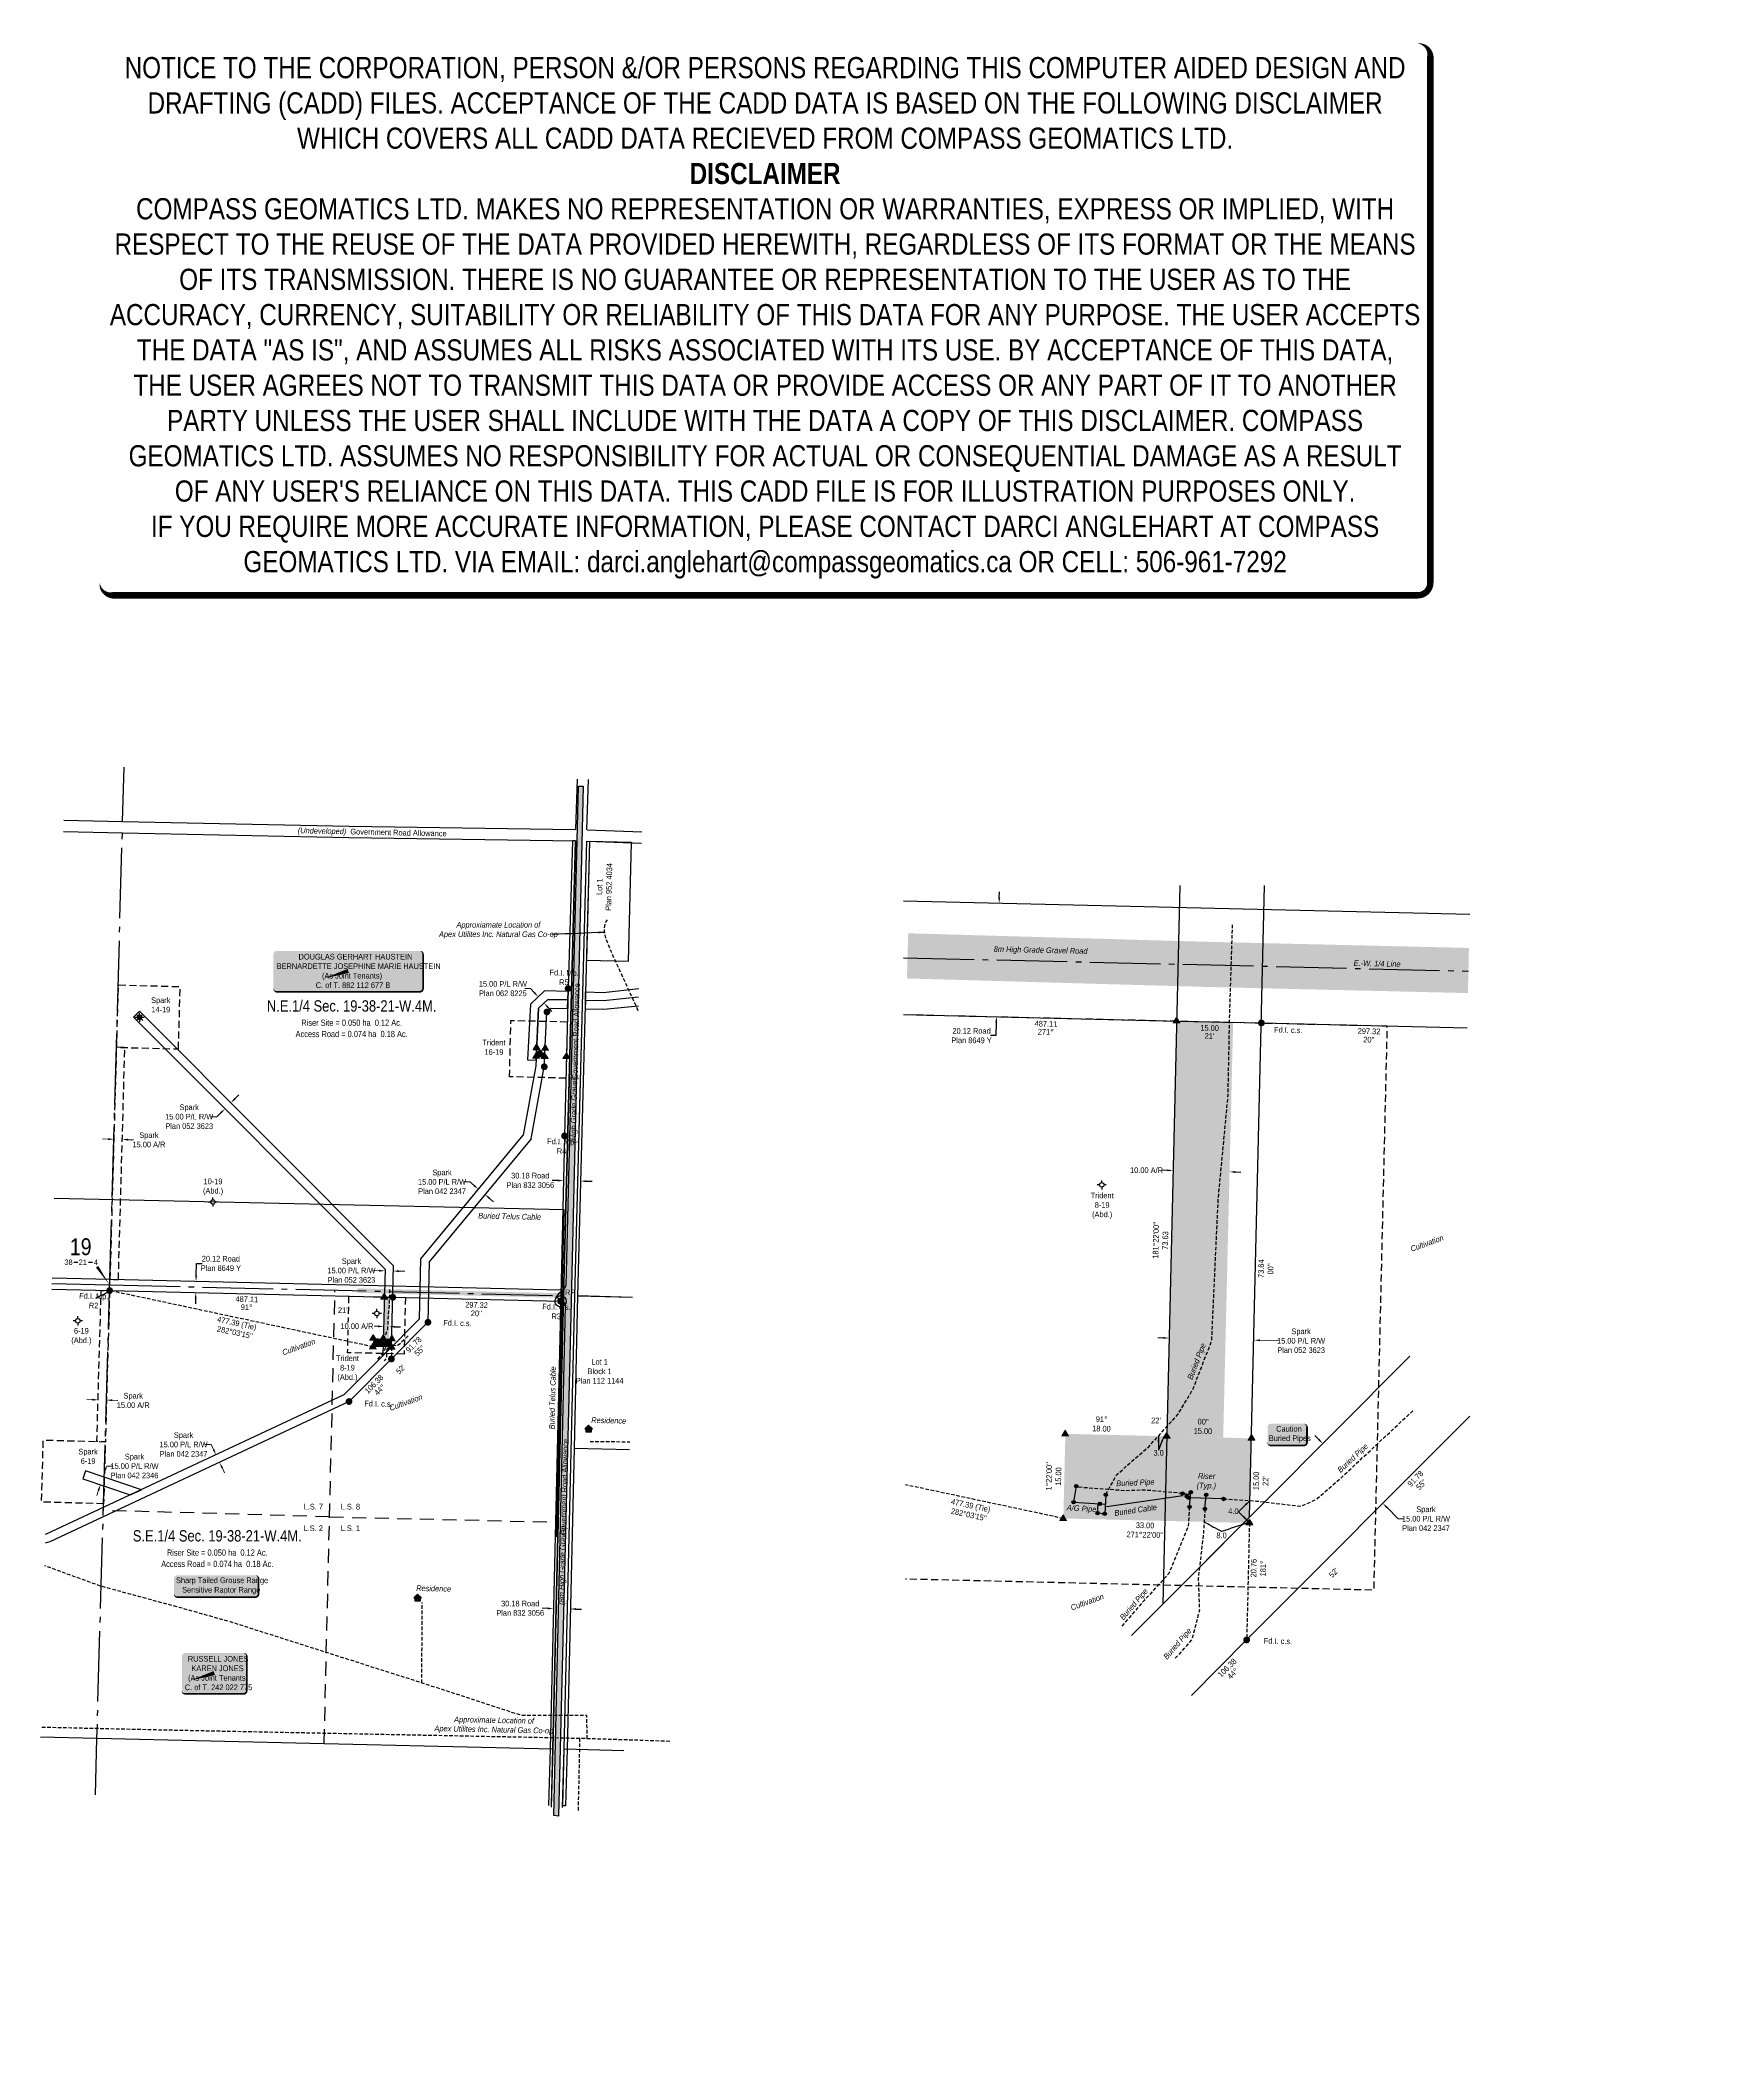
# Model space of a CAD drawing. Extents: x 363919 to 366884, y 5792785 to 5796363.
import ezdxf
from ezdxf.enums import TextEntityAlignment as Align

# ---------------------------------------------------------------- set-up
doc = ezdxf.new("R2010")
doc.units = 0
doc.header["$LTSCALE"] = 5
doc.header["$PDSIZE"] = 0.5
for name, pattern in [('foc-ACCESSROAD', [3.75, 2.5, -1.25]), ('foc-LSD', [8, 5, -3]), ('foc-QUARTERLINE', [33, 25, -3, 2, -3]), ('foc-TIELINE', [1.875, 1.25, -0.625]), ('foc-TRAV', [1.875, 1.25, -0.625]), ('UG_PIPE', [1.875, 1.25, -0.625])]:
    doc.linetypes.add(name, pattern=pattern)
doc.layers.get('Defpoints').update_dxf_attribs({"color": 9})
for name, color, linetype in [('10', 1, 'Continuous'), ('35', 37, 'Continuous'), ('9', 3, 'Continuous'), ('AS-CABLE', 224, 'foc-CABLE'), ('AS-OWNER', 7, 'Continuous'), ('AS-PIPE-AG', 44, 'Continuous'), ('AS-PIPE-UG', 44, 'UG_PIPE'), ('AS-PIPE-UG-T', 44, 'Continuous'), ('AS-RESIDENCE', 14, 'Continuous'), ('AS-ROADS', 254, 'Continuous'), ('AS-SYMBOL', 7, 'Continuous'), ('AS-TELUS', 224, 'foc-TEL'), ('C-SYMBOL', 7, 'Continuous'), ('DETAIL-T', 7, 'Continuous'), ('F-AR', 190, 'foc-ACCESSROAD'), ('F-RW', 190, 'Continuous'), ('F-WS', 190, 'foc-ACCESSROAD'), ('F-WS-S', 190, 'Continuous'), ('L-AREAREQUIRED', 7, 'Continuous'), ('L-AREAWORK', 5, 'Continuous'), ('L-BD', 7, 'Continuous'), ('L-MON', 1, 'Continuous'), ('L-ROAD-T', 7, 'Continuous'), ('L-SEC', 7, 'Continuous'), ('L-SECLBL', 7, 'Continuous'), ('L-SECQ', 8, 'foc-QUARTERLINE'), ('L-SECTION-LSD', 7, 'foc-LSD'), ('L-TIE', 7, 'foc-TIELINE'), ('L-TITLEDB', 4, 'Continuous'), ('L-TITLEDB-T', 4, 'Continuous'), ('P-PROPOSED-H', 21, 'Continuous'), ('P-TRAV', 4, 'foc-TRAV'), ('P-TXT', 4, 'Continuous'), ('T-WATER-H', 133, 'Continuous')]:
    doc.layers.add(name, color=color, linetype=linetype)
doc.layers.add('DISCLAIMER', color=7, linetype='Continuous', plot=False)
for name, color, linetype, lineweight in [('F-AR-T', 190, 'Continuous', 9), ('F-RW-T', 190, 'Continuous', 9), ('T-TEXT', 48, 'Continuous', 18), ('T-TIE-T', 201, 'Continuous', 18)]:
    doc.layers.add(name, color=color, linetype=linetype, lineweight=lineweight)
doc.styles.add('100L', font='ARIALN.TTF', dxfattribs={"height": 11})
doc.styles.add('175L', font='ARIALN.TTF', dxfattribs={"height": 20})
doc.styles.add('80', font='ARIALN.TTF', dxfattribs={"height": 10})
doc.styles.add('80CG', font='ARIALN.TTF', dxfattribs={"height": 10})
doc.styles.add('80L', font='ARIALN.TTF', dxfattribs={"height": 10})
doc.styles.add('80LS', font='ARIALNI.TTF', dxfattribs={"height": 10})
doc.styles.add('foc-LtypeFont', font='ARIALN.TTF', dxfattribs={"height": 7.35})
doc.styles.add('SIMPLEX', font='ARIALN.TTF')
doc.linetypes.add('foc-CABLE', pattern='A,2,-1,["C",foc-LtypeFont,S=0.2,R=0,X=-0.625,Y=-0.75],-1.24,8', length=12.24)
doc.linetypes.add('foc-TEL', pattern='A,2,-1,["T",foc-LtypeFont,S=0.2,R=0,X=-0.425,Y=-0.75],-1.24,8', length=12.24)
doc.dimstyles.new('Compass 5 000', dxfattribs={"dimscale": 5, "dimtxt": 9, "dimasz": 2, "dimexe": 0.2, "dimexo": 0.0625, "dimgap": 0.5, "dimtad": 0, "dimtih": 1, "dimtoh": 1, "dimzin": 0, "dimdsep": 46, "dimtxsty": '80CG', "dimcen": 0.1, "dimse1": 1, "dimse2": 1, "dimclrd": 256, "dimclrt": 256, "dimaunit": 1, "dimadec": 4, "dimazin": 0, "dimtfac": 0.06, "dimtofl": 0, "dimtmove": 0, "dimatfit": 1, "dimfxl": 0.2, "dimtolj": 1, "dimtzin": 0, "dimlwd": -1, "dimarcsym": 0})

# ---------------------------------------------------------------- blocks, each defined once
blk = doc.blocks.new('L-SECLBL')
at = {"layer": '9', "color": 7}
for p, q in [((-5.1, -27.8), (-12.3, -27.8)), ((20.7, -27.8), (13.5, -27.8))]:
    blk.add_line(p, q, dxfattribs=at)
at = {"layer": '10', "color": 2, "style": 'SIMPLEX'}
blk.add_attdef('SEC', text='', height=30, dxfattribs=at).set_placement((0, 0), align=Align.MIDDLE)
at = {"layer": '10', "color": 5, "style": '80L'}
blk.add_attdef('TWP', text='', height=9.5, dxfattribs=at).set_placement((-14.4, -27.4), align=Align.MIDDLE_RIGHT)
blk.add_attdef('RGE', text='', height=9.5, dxfattribs=at).set_placement((3.6, -27.4), align=Align.MIDDLE_CENTER)
blk.add_attdef('MER', text='', height=9.5, dxfattribs=at).set_placement((23.2, -27.4), align=Align.MIDDLE_LEFT)
blk = doc.blocks.new('*D421')
at = {"layer": 'Defpoints', "color": 0, "transparency": 16777216}
for p in [(364230.6, 5793856.8), (364236.6, 5793859.6), (364243, 5793845.9)]:
    blk.add_point(p, dxfattribs=at)
at = {"layer": 'F-RW-T', "transparency": 16777216}
for p, q in [((364222.2, 5793874.9), (364212.2, 5793874.9)), ((364226.4, 5793865.8), (364222.2, 5793874.9)), ((364241.3, 5793834), (364245.5, 5793824.9))]:
    blk.add_line(p, q, dxfattribs=at)
for points in [[(364227.9, 5793866.5), (364224.9, 5793865.1), (364230.6, 5793856.8)], [(364242.8, 5793834.7), (364239.8, 5793833.3), (364237, 5793843.1)]]:
    blk.add_solid(points, dxfattribs=at)
at = {"layer": 'F-RW-T', "transparency": 16777216, "insert": (364173.1, 5793874.9), "char_height": 10, "attachment_point": 5, "style": '80CG'}
blk.add_mtext('\\A1;Spark\\P15.00 P/L R/W\\PPlan 042 2347', dxfattribs=at)
blk = doc.blocks.new('*D422')
at = {"layer": 'Defpoints', "color": 0, "transparency": 16777216}
for p in [(364016, 5793822.7), (364030.6, 5793817.8), (364011.2, 5793808.5)]:
    blk.add_point(p, dxfattribs=at)
at = {"layer": 'F-RW-T', "transparency": 16777216}
for p, q in [((364033.9, 5793827.2), (364037.1, 5793836.7)), ((364037.1, 5793836.7), (364047.1, 5793836.7)), ((364022.6, 5793794.1), (364019.4, 5793784.6))]:
    blk.add_line(p, q, dxfattribs=at)
for points in [[(364032.3, 5793827.8), (364035.4, 5793826.7), (364030.6, 5793817.8)], [(364021, 5793794.6), (364024.2, 5793793.6), (364025.8, 5793803.6)]]:
    blk.add_solid(points, dxfattribs=at)
at = {"layer": 'F-RW-T', "transparency": 16777216, "insert": (364086.2, 5793836.7), "char_height": 10, "attachment_point": 5, "style": '80CG'}
blk.add_mtext('\\A1;Spark\\P15.00 P/L R/W\\PPlan 042 2346', dxfattribs=at)
blk = doc.blocks.new('*D423')
at = {"layer": 'Defpoints', "color": 0, "transparency": 16777216}
for p in [(364529.9, 5794182.6), (364527.5, 5794086.3), (364542.6, 5794085.9)]:
    blk.add_point(p, dxfattribs=at)
at = {"layer": 'F-RW-T', "transparency": 16777216}
for p, q in [((364519.9, 5794182.9), (364509.7, 5794183.1)), ((364554.9, 5794182), (364564.9, 5794181.8))]:
    blk.add_line(p, q, dxfattribs=at)
for points in [[(364519.9, 5794184.5), (364519.8, 5794181.2), (364529.9, 5794182.6)], [(364555, 5794183.7), (364554.9, 5794180.3), (364544.9, 5794182.3)]]:
    blk.add_solid(points, dxfattribs=at)
at = {"layer": 'F-RW-T', "transparency": 16777216, "insert": (364470.6, 5794183.1), "char_height": 10, "attachment_point": 5, "style": '80CG'}
blk.add_mtext('\\A1;Spark\\P15.00 P/L R/W\\PPlan 052 3623', dxfattribs=at)
blk = doc.blocks.new('fdia')
at = {"color": 255, "const_width": 1}
blk.add_lwpolyline([(-0.5, 0, 1), (0.5, 0, 1)], format="xyb", close=True, dxfattribs=at)
blk = doc.blocks.new('Fdiaa')
blk.add_blockref('fdia', (0, 0))
blk = doc.blocks.new('fdib')
at = {"color": 1, "const_width": 1.6}
blk.add_lwpolyline([(-0.4, 0, 1), (0.4, 0, 1)], format="xyb", close=True, dxfattribs=at)
at = {"color": 1}
blk.add_circle((0, 0), 0.8, dxfattribs=at)
blk = doc.blocks.new('Fdibb')
blk.add_blockref('fdib', (0, 0))
blk = doc.blocks.new('fdicc')
for name in ['Fdibb', 'Fdiaa']:
    blk.add_blockref(name, (0, 0))
blk = doc.blocks.new('FDI')
blk.add_blockref('fdicc', (0, 0))
blk = doc.blocks.new('TRIA')
blk.add_hatch(color=255).paths.add_polyline_path([(-0.04, 1.52), (-1.47, -0.87), (1.39, -0.87)])
blk = doc.blocks.new('TRIAA')
blk.add_blockref('TRIA', (0, 0))
blk = doc.blocks.new('TRIB')
at = {"color": 1}
blk.add_lwpolyline([(-1.12, -0.67), (-0.04, 1.13), (1.04, -0.67)], close=True, dxfattribs=at)
blk = doc.blocks.new('TRIBB')
blk.add_blockref('TRIB', (0, 0))
blk = doc.blocks.new('TRICC')
for name in ['TRIAA', 'TRIBB']:
    blk.add_blockref(name, (0, 0))
blk = doc.blocks.new('plspike')
blk.add_blockref('TRICC', (0, 0))
blk = doc.blocks.new('RISER')
h = blk.add_hatch(color=255)
h.dxf.hatch_style = 1
edge = h.paths.add_edge_path()
edge.add_arc((0, 0), 0.7, 0, 360)
blk.add_hatch(color=48).paths.add_polyline_path([(0.58, -0.15), (-0.58, -0.15, 0.774597)])
at = {"color": 48}
blk.add_line((-0.58, -0.15), (0.58, -0.15), dxfattribs=at)
blk.add_circle((0, 0), 0.6, dxfattribs=at)
blk = doc.blocks.new('*D426')
at = {"layer": 'Defpoints', "color": 0, "transparency": 16777216}
for p in [(364243.4, 5794472.8), (364246.4, 5794469.8), (364254, 5794483.3)]:
    blk.add_point(p, dxfattribs=at)
at = {"layer": 'F-RW-T', "transparency": 16777216}
for p, q in [((364264, 5794487.4), (364271.1, 5794494.5)), ((364239.3, 5794462.8), (364232.2, 5794455.7)), ((364232.2, 5794455.7), (364222.2, 5794455.7))]:
    blk.add_line(p, q, dxfattribs=at)
for points in [[(364238.1, 5794463.9), (364240.5, 5794461.6), (364246.4, 5794469.8)], [(364262.8, 5794488.6), (364265.2, 5794486.2), (364256.9, 5794480.3)]]:
    blk.add_solid(points, dxfattribs=at)
at = {"layer": 'F-RW-T', "transparency": 16777216, "insert": (364183.1, 5794455.7), "char_height": 10, "attachment_point": 5, "style": '80CG'}
blk.add_mtext('\\A1;Spark\\P15.00 P/L R/W\\PPlan 052 3623', dxfattribs=at)
blk = doc.blocks.new('*D427')
at = {"layer": 'Defpoints', "color": 0, "transparency": 16777216}
for p in [(364693.3, 5794324.7), (364695.5, 5794327.5), (364704.9, 5794315.2)]:
    blk.add_point(p, dxfattribs=at)
at = {"layer": 'F-RW-T', "transparency": 16777216}
for p, q in [((364680.1, 5794340.2), (364670.1, 5794340.2)), ((364687.8, 5794333.8), (364680.1, 5794340.2)), ((364714.8, 5794311.5), (364722.5, 5794305.1))]:
    blk.add_line(p, q, dxfattribs=at)
for points in [[(364688.9, 5794335.1), (364686.8, 5794332.6), (364695.5, 5794327.5)], [(364715.9, 5794312.8), (364713.7, 5794310.2), (364707.1, 5794317.9)]]:
    blk.add_solid(points, dxfattribs=at)
at = {"layer": 'F-RW-T', "transparency": 16777216, "insert": (364631.1, 5794340.2), "char_height": 10, "attachment_point": 5, "style": '80CG'}
blk.add_mtext('\\A1;Spark\\P15.00 P/L R/W\\PPlan 042 2347', dxfattribs=at)
blk = doc.blocks.new('*D428')
at = {"layer": 'Defpoints', "color": 0, "transparency": 16777216}
for p in [(364801.6, 5794668), (364802.5, 5794668.9), (364812.7, 5794657.9)]:
    blk.add_point(p, dxfattribs=at)
at = {"layer": 'F-RW-T', "transparency": 16777216}
for p, q in [((364788, 5794682.6), (364778, 5794682.6)), ((364794.8, 5794675.3), (364788, 5794682.6)), ((364818.6, 5794649.7), (364825.4, 5794642.3))]:
    blk.add_line(p, q, dxfattribs=at)
for points in [[(364796, 5794676.4), (364793.6, 5794674.2), (364801.6, 5794668)], [(364819.8, 5794650.8), (364817.4, 5794648.5), (364811.8, 5794657)]]:
    blk.add_solid(points, dxfattribs=at)
at = {"layer": 'F-RW-T', "transparency": 16777216, "insert": (364738.9, 5794682.6), "char_height": 10, "attachment_point": 5, "style": '80CG'}
blk.add_mtext('\\A1;15.00 P/L R/W\\PPlan 062 8225', dxfattribs=at)
blk = doc.blocks.new('*D429')
at = {"layer": 'Defpoints', "color": 0, "transparency": 16777216}
for p in [(364828.3, 5793585.5), (364828.3, 5793584.3), (364858.4, 5793584.8)]:
    blk.add_point(p, dxfattribs=at)
at = {"layer": 'L-TITLEDB-T', "transparency": 16777216}
for p, q in [((364818.3, 5793584.5), (364808.3, 5793584.8)), ((364868.3, 5793583.4), (364878.3, 5793583.1))]:
    blk.add_line(p, q, dxfattribs=at)
for points in [[(364818.3, 5793586.2), (364818.3, 5793582.9), (364828.3, 5793584.3)], [(364868.4, 5793585), (364868.3, 5793581.7), (364858.3, 5793583.6)]]:
    blk.add_solid(points, dxfattribs=at)
at = {"layer": 'L-TITLEDB-T', "transparency": 16777216, "insert": (364769.6, 5793584.8), "char_height": 10, "attachment_point": 5, "style": '80CG'}
blk.add_mtext('\\A1;30.18 Road\\PPlan 832 3056', dxfattribs=at)
blk = doc.blocks.new('*D430')
at = {"layer": 'Defpoints', "color": 0, "transparency": 16777216}
for p in [(364195.2, 5794164.1), (364206.3, 5794143.7), (364206.8, 5794163.9)]:
    blk.add_point(p, dxfattribs=at)
at = {"layer": 'L-TITLEDB-T', "transparency": 16777216}
for p, q in [((364195.5, 5794174.1), (364196, 5794195.7)), ((364196, 5794195.7), (364206, 5794195.7)), ((364194.5, 5794134), (364194.3, 5794124))]:
    blk.add_line(p, q, dxfattribs=at)
for points in [[(364193.8, 5794174.2), (364197.1, 5794174.1), (364195.2, 5794164.1)], [(364192.9, 5794134.1), (364196.2, 5794134), (364194.8, 5794144)]]:
    blk.add_solid(points, dxfattribs=at)
at = {"layer": 'L-TITLEDB-T', "transparency": 16777216, "insert": (364239.2, 5794195.7), "char_height": 10, "attachment_point": 5, "style": '80CG'}
blk.add_mtext('\\A1;20.12 Road\\PPlan 8649 Y', dxfattribs=at)
blk = doc.blocks.new('GABD')
for p, q in [((-0.81, 0), (-1.62, 0)), ((0, 0.81), (0, 1.62)), ((1.62, 0), (0.81, 0)), ((0, -0.81), (0, -1.62))]:
    blk.add_line(p, q)
blk.add_circle((0, 0), 0.8)
blk = doc.blocks.new('GAS')
h = blk.add_hatch(color=255)
h.dxf.hatch_style = 1
edge = h.paths.add_edge_path()
edge.add_arc((0, 0), 0.9, 0, 360)
for p, q in [((-0.81, 0), (-1.62, 0)), ((-0.57, 0.57), (-1.14, 1.14)), ((0, 0.81), (0, 1.62)), ((0.57, 0.57), (1.14, 1.14)), ((1.62, 0), (0.81, 0)), ((-0.57, -0.57), (-1.14, -1.14)), ((0, -0.81), (0, -1.62)), ((1.14, -1.14), (0.57, -0.57))]:
    blk.add_line(p, q)
blk.add_circle((0, 0), 0.8)
blk = doc.blocks.new('*D433')
at = {"layer": 'Defpoints', "color": 0, "transparency": 16777216}
for p in [(364049.6, 5794416.2), (364064.6, 5794415.8), (364064.6, 5794415.3)]:
    blk.add_point(p, dxfattribs=at)
at = {"layer": 'F-AR-T', "transparency": 16777216}
for p, q in [((364039.6, 5794416), (364029.6, 5794416.3)), ((364074.6, 5794415), (364084.6, 5794414.7))]:
    blk.add_line(p, q, dxfattribs=at)
for points in [[(364039.6, 5794417.7), (364039.5, 5794414.3), (364049.6, 5794415.7)], [(364074.6, 5794416.7), (364074.5, 5794413.3), (364064.6, 5794415.3)]]:
    blk.add_solid(points, dxfattribs=at)
at = {"layer": 'F-AR-T', "transparency": 16777216, "insert": (364111.8, 5794414.7), "char_height": 10, "attachment_point": 5, "style": '80CG'}
blk.add_mtext('\\A1;Spark\\P15.00 A/R', dxfattribs=at)
blk = doc.blocks.new('*D436')
at = {"layer": 'Defpoints', "color": 0, "transparency": 16777216}
for p in [(365920.9, 5794126.7), (366071.8, 5794123), (365919.3, 5794063.5)]:
    blk.add_point(p, dxfattribs=at)
at = {"layer": 'F-RW-T', "transparency": 16777216}
for p, q in [((365909.4, 5794063.8), (365899.4, 5794064)), ((366080.2, 5794059.6), (366114.1, 5794058.7))]:
    blk.add_line(p, q, dxfattribs=at)
for points in [[(365909.4, 5794065.4), (365909.3, 5794062.1), (365919.3, 5794063.5)], [(366080.2, 5794061.2), (366080.2, 5794057.9), (366070.2, 5794059.8)]]:
    blk.add_solid(points, dxfattribs=at)
at = {"layer": 'F-RW-T', "transparency": 16777216, "insert": (366153.2, 5794058.7), "char_height": 10, "attachment_point": 5, "style": '80CG'}
blk.add_mtext('\\A1;Spark\\P15.00 P/L R/W\\PPlan 052 3623', dxfattribs=at)
blk = doc.blocks.new('*D437')
at = {"layer": 'Defpoints', "color": 0, "transparency": 16777216}
for p in [(365926.5, 5794360.4), (365918.2, 5794013), (366018.1, 5794010.6)]:
    blk.add_point(p, dxfattribs=at)
at = {"layer": 'P-TXT', "transparency": 16777216}
for p, q in [((365916.5, 5794360.6), (365906.5, 5794360.9)), ((366036.4, 5794357.8), (366046.4, 5794357.5))]:
    blk.add_line(p, q, dxfattribs=at)
for points in [[(365916.6, 5794362.3), (365916.5, 5794359), (365926.5, 5794360.4)], [(366036.4, 5794359.4), (366036.4, 5794356.1), (366026.4, 5794358)]]:
    blk.add_solid(points, dxfattribs=at)
at = {"layer": 'P-TXT', "transparency": 16777216, "insert": (365879.3, 5794360.9), "char_height": 10, "attachment_point": 5, "style": '80CG'}
blk.add_mtext('\\A1;10.00 A/R', dxfattribs=at)
blk = doc.blocks.new('*U439')
h = blk.add_hatch(color=50)
edge = h.paths.add_edge_path()
edge.add_line((-29, -20), (29, -20))
edge.add_arc((29, -14), 6, 270, 360)
edge.add_line((35, -14), (35, 12.5))
edge.add_arc((29, 12.5), 6, 0, 90)
edge.add_line((29, 18.5), (-29, 18.5))
edge.add_arc((-29, 12.5), 6, 90, 180)
edge.add_line((-35, 12.5), (-35, -14))
edge.add_arc((-29, -14), 6, 180, 270)
at = {"color": 240, "flags": 128}
blk.add_lwpolyline([(-29, -20, 3, 3, 0), (29, -20, 3, 3, 0.414214), (35, -14, 3, 3, 0), (35, 12.5, 3, 0, 0.414214), (29, 18.5, 0, 0, 0), (-29, 18.5, 0, 0, 0.414214), (-35, 12.5, 0, 0, 0), (-35, -14, 0, 3, 0.414214)], format="xyseb", close=True, dxfattribs=at)
at = {"color": 240, "style": '80'}
blk.add_attdef('ENTER_TEXT_001', (-26.8, -4.9), '', height=10, dxfattribs=at)
blk = doc.blocks.new('*D440')
at = {"layer": 'Defpoints', "color": 0, "transparency": 16777216}
for p in [(366131.8, 5793816.4), (366298, 5793770.7), (366238, 5793710.5)]:
    blk.add_point(p, dxfattribs=at)
at = {"layer": 'F-RW-T', "transparency": 16777216}
for p, q in [((366184.6, 5793883.6), (366177.5, 5793890.7)), ((366305.1, 5793763.7), (366325.4, 5793743.4)), ((366325.4, 5793743.4), (366335.4, 5793743.4))]:
    blk.add_line(p, q, dxfattribs=at)
for points in [[(366185.8, 5793884.8), (366183.4, 5793882.5), (366191.7, 5793876.6)], [(366306.2, 5793764.8), (366303.9, 5793762.5), (366298, 5793770.7)]]:
    blk.add_solid(points, dxfattribs=at)
at = {"layer": 'F-RW-T', "transparency": 16777216, "insert": (366374.5, 5793743.4), "char_height": 10, "attachment_point": 5, "style": '80CG'}
blk.add_mtext('\\A1;Spark\\P15.00 P/L R/W\\PPlan 042 2347', dxfattribs=at)
blk = doc.blocks.new('*U441')
at = {"layer": '35', "color": 3}
blk.add_circle((0, 0), 10, dxfattribs=at)
at = {"layer": '35', "color": 3, "style": '80'}
blk.add_attdef('RP_001', (7.8, 10.8), '', height=10, dxfattribs=at)
blk = doc.blocks.new('*U446')
h = blk.add_hatch(color=59)
edge = h.paths.add_edge_path()
edge.add_line((-51.5, -37), (51.5, -37))
edge.add_arc((51.5, -31), 6, 270, 360)
edge.add_line((57.5, -31), (57.5, 29.5))
edge.add_arc((51.5, 29.5), 6, 0, 90)
edge.add_line((51.5, 35.5), (-51.5, 35.5))
edge.add_arc((-51.5, 29.5), 6, 90, 180)
edge.add_line((-57.5, 29.5), (-57.5, -31))
edge.add_arc((-51.5, -31), 6, 180, 270)
at = {"color": 1, "flags": 128}
blk.add_lwpolyline([(-51.5, -37, 3, 3, 0), (51.5, -37, 3, 3, 0.414214), (57.5, -31, 3, 3, 0), (57.5, 29.5, 3, 0, 0.414214), (51.5, 35.5, 0, 0, 0), (-51.5, 35.5, 0, 0, 0.414214), (-57.5, 29.5, 0, 0, 0), (-57.5, -31, 0, 3, 0.414214)], format="xyseb", close=True, dxfattribs=at)
blk.add_lwpolyline([(-42.1, -13.1, 0, 7.5, 0), (0, 0, 0, 0, 0)], format="xyseb", dxfattribs=at)
at = {"color": 1, "style": '80'}
blk.add_attdef('ENTER_TEXT_001', (-36, -5), '', height=10, dxfattribs=at)
blk = doc.blocks.new('*U452')
h = blk.add_hatch(color=59)
edge = h.paths.add_edge_path()
edge.add_line((-126.5, -37), (126.5, -37))
edge.add_arc((126.5, -31), 6, 270, 360)
edge.add_line((132.5, -31), (132.5, 29.5))
edge.add_arc((126.5, 29.5), 6, 0, 90)
edge.add_line((126.5, 35.5), (-126.5, 35.5))
edge.add_arc((-126.5, 29.5), 6, 90, 180)
edge.add_line((-132.5, 29.5), (-132.5, -31))
edge.add_arc((-126.5, -31), 6, 180, 270)
at = {"color": 1, "flags": 128}
blk.add_lwpolyline([(-126.5, -37, 3, 3, 0), (126.5, -37, 3, 3, 0.414214), (132.5, -31, 3, 3, 0), (132.5, 29.5, 3, 0, 0.414214), (126.5, 35.5, 0, 0, 0), (-126.5, 35.5, 0, 0, 0.414214), (-132.5, 29.5, 0, 0, 0), (-132.5, -31, 0, 3, 0.414214)], format="xyseb", close=True, dxfattribs=at)
blk.add_lwpolyline([(-42.1, -13.1, 0, 7.5, 0), (0, 0, 0, 0, 0)], format="xyseb", dxfattribs=at)
at = {"color": 1, "style": '80'}
blk.add_attdef('ENTER_TEXT_001', (-36, -5), '', height=10, dxfattribs=at)
blk = doc.blocks.new('*D451')
at = {"layer": 'Defpoints', "color": 0, "transparency": 16777216}
for p in [(364846.3, 5794342.5), (364846.4, 5794349.2), (364876.9, 5794348.5)]:
    blk.add_point(p, dxfattribs=at)
at = {"layer": 'L-TITLEDB-T', "transparency": 16777216}
for p, q in [((364836.3, 5794342.7), (364826.3, 5794342.9)), ((364886.8, 5794341.5), (364896.8, 5794341.2))]:
    blk.add_line(p, q, dxfattribs=at)
for points in [[(364836.3, 5794344.4), (364836.2, 5794341), (364846.3, 5794342.5)], [(364886.8, 5794343.1), (364886.7, 5794339.8), (364876.8, 5794341.7)]]:
    blk.add_solid(points, dxfattribs=at)
at = {"layer": 'L-TITLEDB-T', "transparency": 16777216, "insert": (364787.5, 5794342.9), "char_height": 10, "attachment_point": 5, "style": '80CG'}
blk.add_mtext('\\A1;30.18 Road\\PPlan 832 3056', dxfattribs=at)
blk = doc.blocks.new('res_occ')
for points in [[(0.1, 0.89), (-1.26, -0.37), (1.46, -0.37)], [(-0.9, -1.43), (1.1, -1.43), (1.1, -0.37), (-0.9, -0.37)]]:
    blk.add_hatch(color=14).paths.add_polyline_path(points)
at = {"color": 14}
for points in [[(0.1, 0.89), (-1.26, -0.37), (1.46, -0.37)], [(-0.9, -1.43), (1.1, -1.43), (1.1, -0.37), (-0.9, -0.37)]]:
    blk.add_lwpolyline(points, close=True, dxfattribs=at)
blk = doc.blocks.new('*D461')
at = {"layer": 'Defpoints', "color": 0, "transparency": 16777216}
for p in [(364527.7, 5794084), (364527.8, 5794090.5), (364537.8, 5794090.3)]:
    blk.add_point(p, dxfattribs=at)
at = {"layer": 'P-TXT', "transparency": 16777216}
for p, q in [((364517.7, 5794084.2), (364507.7, 5794084.5)), ((364547.7, 5794083.5), (364557.7, 5794083.3))]:
    blk.add_line(p, q, dxfattribs=at)
for points in [[(364517.7, 5794085.9), (364517.6, 5794082.6), (364527.7, 5794084)], [(364547.7, 5794085.2), (364547.6, 5794081.9), (364537.7, 5794083.8)]]:
    blk.add_solid(points, dxfattribs=at)
at = {"layer": 'P-TXT', "transparency": 16777216, "insert": (364480.4, 5794084.5), "char_height": 10, "attachment_point": 5, "style": '80CG', "bg_fill": 3, "box_fill_scale": 1.1, "bg_fill_color": 256, "bg_fill_true_color": 13158600, "bg_fill_transparency": 0}
blk.add_mtext('\\A1;10.00 A/R', dxfattribs=at)
blk = doc.blocks.new('*U467')
h = blk.add_hatch(color=255)
edge = h.paths.add_edge_path()
edge.add_line((-69, -20), (69, -20))
edge.add_arc((69, -14), 6, 270, 360)
edge.add_line((75, -14), (75, 12.5))
edge.add_arc((69, 12.5), 6, 0, 90)
edge.add_line((69, 18.5), (-69, 18.5))
edge.add_arc((-69, 12.5), 6, 90, 180)
edge.add_line((-75, 12.5), (-75, -14))
edge.add_arc((-69, -14), 6, 180, 270)
at = {"color": 131, "flags": 128}
blk.add_lwpolyline([(-69, -20, 3, 3, 0), (69, -20, 3, 3, 0.414214), (75, -14, 3, 3, 0), (75, 12.5, 3, 0, 0.414214), (69, 18.5, 0, 0, 0), (-69, 18.5, 0, 0, 0.414214), (-75, 12.5, 0, 0, 0), (-75, -14, 0, 3, 0.414214)], format="xyseb", close=True, dxfattribs=at)
at = {"color": 131, "style": '80'}
blk.add_attdef('ENTER_TEXT_001', (-36, -5), '', height=10, dxfattribs=at)
blk = doc.blocks.new('*D468')
at = {"layer": 'Defpoints', "color": 0, "transparency": 16777216}
for p in [(365568.6, 5794835.3), (365563.8, 5794634.1), (365613.4, 5794632.9)]:
    blk.add_point(p, dxfattribs=at)
at = {"layer": 'L-TITLEDB-T', "transparency": 16777216}
for p, q in [((365618.4, 5794844.1), (365618.6, 5794854.1)), ((365613.1, 5794622.9), (365612.6, 5794599.3)), ((365612.6, 5794599.3), (365602.6, 5794599.3))]:
    blk.add_line(p, q, dxfattribs=at)
for points in [[(365616.7, 5794844.1), (365620.1, 5794844), (365618.2, 5794834.1)], [(365611.4, 5794622.9), (365614.8, 5794622.9), (365613.4, 5794632.9)]]:
    blk.add_solid(points, dxfattribs=at)
at = {"layer": 'L-TITLEDB-T', "transparency": 16777216, "insert": (365569.3, 5794599.3), "char_height": 10, "attachment_point": 5, "style": '80CG'}
blk.add_mtext('\\A1;20.12 Road\\PPlan 8649 Y', dxfattribs=at)
blk = doc.blocks.new('*D481')
at = {"layer": 'Defpoints', "color": 0, "transparency": 16777216}
for p in [(364021.6, 5793954.5), (364036.6, 5793954.1), (364036.6, 5793953.6)]:
    blk.add_point(p, dxfattribs=at)
at = {"layer": 'F-AR-T', "transparency": 16777216}
for p, q in [((364011.6, 5793954.3), (364001.6, 5793954.6)), ((364046.6, 5793953.3), (364056.6, 5793953))]:
    blk.add_line(p, q, dxfattribs=at)
for points in [[(364011.7, 5793956), (364011.6, 5793952.6), (364021.6, 5793954)], [(364046.7, 5793955), (364046.6, 5793951.6), (364036.6, 5793953.6)]]:
    blk.add_solid(points, dxfattribs=at)
at = {"layer": 'F-AR-T', "transparency": 16777216, "insert": (364083.9, 5793953), "char_height": 10, "attachment_point": 5, "style": '80CG'}
blk.add_mtext('\\A1;Spark\\P15.00 A/R', dxfattribs=at)
blk = doc.blocks.new('Disclaimer_Legal')
at = {"layer": 'DISCLAIMER', "color": 254, "flags": 128}
blk.add_lwpolyline([(-3613, -1105, 37.5, 37.5, 0), (4096, -1105, 37.5, 37.5, 0.414214), (4171, -1030, 37.5, 37.5, 0), (4171, 2079, 37.5, 0, 0.414214), (4096, 2154, 0, 0, 0), (-3613, 2154, 0, 0, 0.414214), (-3688, 2079, 0, 0, 0), (-3688, -1030, 0, 37.5, 0.414214)], format="xyseb", close=True, dxfattribs=at)
at = {"layer": 'DISCLAIMER', "color": 254, "insert": (242, 534), "char_height": 125, "width": 7717.57, "attachment_point": 5, "style": '80'}
blk.add_mtext('NOTICE TO THE CORPORATION, PERSON &/OR PERSONS REGARDING THIS COMPUTER AIDED DESIGN AND DRAFTING (CADD) FILES. ACCEPTANCE OF THE CADD DATA IS BASED ON THE FOLLOWING DISCLAIMER WHICH COVERS ALL CADD DATA RECIEVED FROM COMPASS GEOMATICS LTD.\\P{\\fArial Narrow|b1|i0|c0|p34;DISCLAIMER}\\PCOMPASS GEOMATICS LTD. MAKES NO REPRESENTATION OR WARRANTIES, EXPRESS OR IMPLIED, WITH RESPECT TO THE REUSE OF THE DATA PROVIDED HEREWITH, REGARDLESS OF ITS FORMAT OR THE MEANS OF ITS TRANSMISSION. THERE IS NO GUARANTEE OR REPRESENTATION TO THE USER AS TO THE ACCURACY, CURRENCY, SUITABILITY OR RELIABILITY OF THIS DATA FOR ANY PURPOSE. THE USER ACCEPTS THE DATA "AS IS", AND ASSUMES ALL RISKS ASSOCIATED WITH ITS USE. BY ACCEPTANCE OF THIS DATA, THE USER AGREES NOT TO TRANSMIT THIS DATA OR PROVIDE ACCESS OR ANY PART OF IT TO ANOTHER PARTY UNLESS THE USER SHALL INCLUDE WITH THE DATA A COPY OF THIS DISCLAIMER. COMPASS GEOMATICS LTD. ASSUMES NO RESPONSIBILITY FOR ACTUAL OR CONSEQUENTIAL DAMAGE AS A RESULT OF ANY USER\'S RELIANCE ON THIS DATA. THIS CADD FILE IS FOR ILLUSTRATION PURPOSES ONLY.\\PIF YOU REQUIRE MORE ACCURATE INFORMATION, PLEASE CONTACT DARCI ANGLEHART AT COMPASS GEOMATICS LTD. VIA EMAIL: darci.anglehart@compassgeomatics.ca OR CELL: 506-961-7292', dxfattribs=at)

msp = doc.modelspace()

# ---------------------------------------------------------------- hatches: boundary and pattern name
at = {"layer": 'AS-ROADS'}
h = msp.add_hatch(color=256, dxfattribs=at)
h.dxf.hatch_style = 1
h.paths.add_polyline_path([(364838.662, 5794142.794), (364848.311, 5794151.497), (364850.87, 5794156.433), (364872.888, 5795041.503), (364880.939, 5795041.503), (364859.245, 5794103.156), (364837.41, 5793216.55), (364829.391, 5793217.48), (364850, 5794120.794), (364848.395, 5794124.879), (364839.201, 5794132.829), (364835.844, 5794133.923), (364834.166, 5794134.434), (364833.072, 5794135.309)])
h = msp.add_hatch(color=256, dxfattribs=at)
h.dxf.hatch_style = 1
edge = h.paths.add_edge_path()
edge.add_line((366448.705, 5794674.723), (366450.597, 5794754.701))
edge.add_line((366450.597, 5794754.701), (365989.146, 5794765.527))
edge.add_line((365989.146, 5794765.527), (365457.075, 5794780.624))
edge.add_line((365457.075, 5794780.624), (365454.806, 5794700.656))
edge.add_line((365454.806, 5794700.656), (365986.976, 5794685.556))
edge.add_arc((365988.11, 5794725.54), 40, 268.374701, 268.656024)
edge.add_line((365987.172, 5794685.551), (366448.705, 5794674.723))
h = msp.add_hatch(color=256, dxfattribs=at)
h.dxf.hatch_style = 1
edge = h.paths.add_edge_path()
edge.add_line((364841.218, 5794134.936), (364534.358, 5794142.135))
edge.add_arc((364534.452, 5794146.134), 4, 268.374702, 268.656024, ccw=False)
edge.add_line((364534.339, 5794142.136), (364481.122, 5794143.646))
edge.add_line((364481.122, 5794143.646), (364481.348, 5794151.642))
edge.add_line((364481.348, 5794151.642), (364534.556, 5794150.133))
edge.add_line((364534.556, 5794150.133), (364841.406, 5794142.934))
edge.add_line((364841.406, 5794142.934), (364841.218, 5794134.936))
at = {"layer": 'P-PROPOSED-H'}
h = msp.add_hatch(color=256, dxfattribs=at)
h.dxf.hatch_style = 1
h.paths.add_polyline_path([(366032.755, 5794623.025), (366015.162, 5793887.18), (365915.19, 5793889.57), (365932.78, 5794625.26)])
h = msp.add_hatch(color=256, dxfattribs=at)
h.dxf.hatch_style = 1
h.paths.add_polyline_path([(364538.916, 5794135.867), (364537.157, 5794062.298), (364527.16, 5794062.537), (364528.919, 5794136.106)])
h = msp.add_hatch(color=256, dxfattribs=at)
h.dxf.hatch_style = 1
h.paths.add_polyline_path([(364542.166, 5794062.165), (364527.15, 5794062.539), (364509.185, 5794062.964), (364508.829, 5794047.967), (364526.813, 5794047.538), (364541.801, 5794047.166)])
h = msp.add_hatch(color=256, dxfattribs=at)
h.dxf.hatch_style = 1
h.paths.add_polyline_path([(366065.35, 5793885.83), (365915.19, 5793889.57), (365735.54, 5793893.82), (365731.98, 5793743.85), (365911.82, 5793739.56), (366061.7, 5793735.84)])
at = {"layer": 'T-WATER-H'}
h = msp.add_hatch(color=256, dxfattribs=at)
h.dxf.hatch_style = 1
h.paths.add_polyline_path([(366872.823, 5792785.116), (366873.58, 5792786.639)])
h = msp.add_hatch(color=256, dxfattribs=at)
h.dxf.hatch_style = 1
h.paths.add_polyline_path([(366874.546, 5792787.868), (366873.58, 5792786.639)])
h = msp.add_hatch(color=256, dxfattribs=at)
h.dxf.hatch_style = 1
h.paths.add_polyline_path([(366874.546, 5792787.868), (366875.929, 5792788.508)])
h = msp.add_hatch(color=256, dxfattribs=at)
h.dxf.hatch_style = 1
h.paths.add_polyline_path([(366880.49, 5792790.039), (366875.929, 5792788.508)])
h = msp.add_hatch(color=256, dxfattribs=at)
h.dxf.hatch_style = 1
h.paths.add_polyline_path([(366880.49, 5792790.039), (366882.39, 5792790.093)])
h = msp.add_hatch(color=256, dxfattribs=at)
h.dxf.hatch_style = 1
h.paths.add_polyline_path([(366884.105, 5792789.642), (366882.39, 5792790.093)])

# ---------------------------------------------------------------- linework, layer by layer
at = {"layer": 'AS-CABLE', "flags": 128}
msp.add_lwpolyline([(365808.21, 5793765), (365943.42, 5793784.66)], dxfattribs=at)
at = {"layer": 'AS-PIPE-AG'}
msp.add_line((366015.83, 5793778.4), (365953.99, 5793780.52), dxfattribs=at)
at = {"layer": 'AS-PIPE-AG', "flags": 128}
for points in [[(365754.91, 5793801.06), (365750.22, 5793772.7), (365796.79, 5793769.77)], [(365807.01, 5793785.9), (365805.17, 5793752.38), (365792.55, 5793753.54), (365793.584, 5793769.972)], [(365942.91, 5793788.26), (365957.551, 5793786.945)], [(365950.68, 5793783.44), (365957.184, 5793782.856)], [(365955.52, 5793764.33), (365957.85, 5793790.27)], [(365982.85, 5793760.4), (365985.23, 5793785.87)], [(365796.79, 5793769.77), (365806.097, 5793769.259)]]:
    msp.add_lwpolyline(points, dxfattribs=at)
at = {"layer": 'AS-PIPE-UG', "flags": 128}
for points in [[(364978.777, 5794643.569), (364930.55, 5794748.676), (364921.264, 5794771.713), (364918.659, 5794785.845), (364920.264, 5794799.326), (364925.643, 5794806.019)], [(365807.1, 5793786.61), (365826.84, 5793821.8), (365883.37, 5793871.07), (365935.53, 5793928.99), (365961.97, 5793973.85), (365994.85, 5794058.83), (366006.34, 5794308.14), (366023.82, 5794493.53), (366026.57, 5794629.65), (366031.75, 5794795.65)], [(364518.325, 5794055.76), (364523.978, 5794060.687), (364529.194, 5794066.479), (364531.838, 5794070.965), (364535.126, 5794079.463), (364536.275, 5794104.394), (364538.023, 5794122.933), (364538.298, 5794136.545), (364538.816, 5794153.145)], [(364543.076, 5794051.06), (364550.941, 5794050.122), (364553.558, 5794051.303), (364558.426, 5794055.529), (364570.952, 5794067.229)], [(364530.957, 5794046.521), (364527.5, 5794038.191), (364523.134, 5794033.43), (364516.133, 5794025.321)], [(364533.658, 5794045.399), (364532.733, 5794037.341), (364532.933, 5794031.714), (364531.608, 5794026.516), (364528.649, 5794023.171)], [(366015.83, 5793778.4), (366074.35, 5793774.8), (366153, 5793765.42), (366179.17, 5793777.23), (366227.85, 5793819.49), (366353.11, 5793936.49)], [(364893.275, 5793880.48), (364963.803, 5793879.746)], [(365942.91, 5793788.26), (365874.69, 5793794.24), (365842.41, 5793792.89), (365756.82, 5793799.29)], [(365955.52, 5793764.33), (365953.16, 5793729.41), (365918.59, 5793646.11), (365874.93, 5793598.5), (365835.775, 5793553.148)], [(365982.81, 5793760.8), (365980.17, 5793718.19), (365970.92, 5793637.61), (365972.92, 5793581.34), (365959.67, 5793529.36), (365930.08, 5793495.91)], [(364888.058, 5793353.703), (364887.802, 5793394.708), (364772.297, 5793394.871), (364754.877, 5793400.382), (364594.265, 5793452.852), (364256, 5793560.628), (364163.728, 5793586.666), (364025.802, 5793624.039), (363927.165, 5793660.118)], [(364595.302, 5793452.513), (364595.964, 5793594.839)], [(365034.466, 5793348.985), (364891.482, 5793353.628), (364795.455, 5793355.719), (364509.958, 5793361.353), (364176.958, 5793368.018), (363919.855, 5793373.778)], [(364872.749, 5793226.581), (364875.522, 5793353.976)]]:
    msp.add_lwpolyline(points, dxfattribs=at)
at = {"layer": 'AS-ROADS', "flags": 128}
msp.add_lwpolyline([(364838.662, 5794142.794), (364848.311, 5794151.497), (364850.87, 5794156.433), (364872.888, 5795041.503), (364880.939, 5795041.503), (364859.245, 5794103.156), (364837.41, 5793216.55), (364829.391, 5793217.48), (364850, 5794120.794), (364848.395, 5794124.879), (364839.201, 5794132.829), (364835.844, 5794133.923), (364834.166, 5794134.434), (364833.072, 5794135.309), (364838.662, 5794142.794)], close=True, dxfattribs=at)
at = {"layer": 'AS-TELUS'}
for p in [(363943.797, 5794311.581), (364833.671, 5793711.478)]:
    msp.add_line(p, (364847.677, 5794291.493), dxfattribs=at)
at = {"layer": 'F-AR', "flags": 128}
for points in [[(364057.655, 5794167.327), (364069.109, 5794578.318), (364054.115, 5794578.736), (364042.661, 5794167.745)], [(364042.1, 5794147.633), (364034.515, 5793879.791), (364019.526, 5793880.215), (364027.11, 5794148.057)]]:
    msp.add_lwpolyline(points, close=True, dxfattribs=at)
at = {"layer": 'F-AR-T', "flags": 128}
msp.add_lwpolyline([(364841.073, 5794128.736), (364591.962, 5794134.628)], dxfattribs=at)
at = {"layer": 'F-RW', "flags": 128}
for points in [[(365908.2, 5793591.991), (366061.956, 5793746.351), (366088.601, 5794865.136)], [(365938.573, 5794865.136), (365908.2, 5793591.991)], [(364979.247, 5794667.518), (364917.148, 5794661.006), (364884.995, 5794661.784), (364885.477, 5794676.777)], [(364885.477, 5794676.777), (364916.578, 5794676.035), (364979.543, 5794682.63)], [(364526.451, 5794032.781), (364541.816, 5794048.194), (364545.242, 5794191.543), (364095.029, 5794642.806), (364084.408, 5794632.222), (364530.093, 5794185.453), (364526.451, 5794032.781)], [(364788.866, 5794416.596), (364812.183, 5794544.173), (364816.976, 5794641.313), (364824.333, 5794648.147), (364853.646, 5794647.509), (364854.03, 5794662.516), (364818.592, 5794663.307), (364802.274, 5794648.153), (364797.2, 5794545.978), (364774.792, 5794423.148)], [(364884.995, 5794661.784), (364884.985, 5794646.745), (364917.754, 5794645.976), (364978.95, 5794652.392)], [(364979.247, 5794667.518), (364917.148, 5794661.006), (364884.995, 5794661.784)], [(363928.59, 5793715.952), (363930.556, 5793716.542), (364457.518, 5793963.525), (364530.688, 5794037.025), (364591.202, 5794097.763), (364593.395, 5794204.12), (364774.792, 5794423.148)], [(364788.866, 5794416.596), (364608.257, 5794198.529), (364606.076, 5794091.44), (364541.314, 5794026.438), (364466.283, 5793951.069), (364030.58, 5793746.605), (363935.976, 5793702.536), (363928.188, 5793700.196)], [(365852.729, 5793536.27), (365950.468, 5793634.45), (366345.746, 5794031.192)], [(366452.008, 5793925.323), (366056.73, 5793528.58), (365959.033, 5793430.443)], [(364078.798, 5793785.584), (364098.398, 5793794.796), (363999.531, 5793828.33), (363994.701, 5793814.128), (364078.798, 5793785.584)]]:
    msp.add_lwpolyline(points, dxfattribs=at)
msp.add_lwpolyline([(364854.009, 5794662.516), (364854.395, 5794677.518), (364812.882, 5794678.476), (364787.618, 5794655.011), (364782.726, 5794556.531), (364797.71, 5794555.768), (364802.274, 5794648.153), (364818.592, 5794663.307), (364854.009, 5794662.516)], close=True, dxfattribs=at)
at = {"layer": 'F-WS', "flags": 128}
for points in [[(364164.073, 5794575.671), (364167.137, 5794685.628), (364057.18, 5794688.693), (364054.115, 5794578.736)], [(364750.689, 5794526.394), (364753.114, 5794626.365), (364853.085, 5794623.94), (364850.659, 5794523.969)], [(364563.815, 5794035.266), (364463.843, 5794037.63), (364466.208, 5794137.602), (364566.18, 5794135.238)], [(364031.402, 5793769.868), (363921.479, 5793772.98), (363924.592, 5793882.903), (364034.515, 5793879.791)]]:
    msp.add_lwpolyline(points, close=True, dxfattribs=at)
msp.add_lwpolyline([(365452.486, 5794636.749), (366305.389, 5794616.577), (366281.744, 5793616.856), (365452.486, 5793636.47)], dxfattribs=at)
at = {"layer": 'L-SEC'}
for p, q in [((364870.683, 5795053.962), (364867.802, 5794964.303)), ((364887.905, 5794963.785), (364890.786, 5795053.43)), ((363960.378, 5794961.055), (364064.711, 5794958.895)), ((363960.892, 5794981.168), (364065.127, 5794979.011)), ((364064.711, 5794958.895), (364466.038, 5794950.423)), ((364065.136, 5794979.011), (364466.462, 5794970.538)), ((364466.35, 5794970.54), (364867.802, 5794964.303)), ((364888.224, 5794963.699), (364984.994, 5794960.686)), ((364466.038, 5794950.423), (364867.49, 5794944.186)), ((364867.49, 5794944.186), (364856.742, 5794540.385)), ((364876.847, 5794539.864), (364887.598, 5794943.588)), ((364887.598, 5794943.588), (364984.6, 5794940.569)), ((364856.742, 5794540.385), (364846.122, 5794138.819)), ((364866.464, 5794138.373), (364876.847, 5794539.864)), ((364846.122, 5794138.819), (364827.487, 5793335.469)), ((364847.594, 5793334.982), (364866.464, 5794138.373)), ((363919.43, 5793357.125), (364019.649, 5793354.825)), ((364019.649, 5793354.825), (364422.296, 5793345.308)), ((364422.296, 5793345.308), (364827.487, 5793335.469)), ((364827.487, 5793335.469), (364824.18, 5793232.535)), ((364844.284, 5793231.987), (364847.594, 5793334.982)), ((364953.071, 5793332.299), (364847.594, 5793334.982))]:
    msp.add_line(p, q, dxfattribs=at)
at = {"layer": 'L-SECLBL', "flags": 128}
msp.add_lwpolyline([(364041.955, 5794157.699, 0, 5, 0), (364019.85, 5794190.036, 0, 0, 0)], format="xyseb", dxfattribs=at)
at = {"layer": 'L-SECQ'}
for p, q in [((365448.928, 5794737.462), (366449.629, 5794713.793)), ((363939.928, 5794160.052), (364041.955, 5794157.699)), ((364041.955, 5794157.699), (364841.309, 5794138.793)), ((364871.376, 5794138.248), (364968.821, 5794135.691))]:
    msp.add_line(p, q, dxfattribs=at)
at = {"layer": 'L-SECQ', "flags": 128}
for points in [[(364065.136, 5794979.011), (364067.817, 5795075.208)], [(364042.1, 5794147.633), (364064.711, 5794958.896)], [(364017.001, 5793254.531), (364019.649, 5793354.825), (364042.1, 5794147.633)]]:
    msp.add_lwpolyline(points, dxfattribs=at)
at = {"layer": 'L-SECTION-LSD'}
for p, q in [((364422.296, 5793345.308), (364441.287, 5794148.254)), ((364431.791, 5793746.781), (364031.07, 5793758.129)), ((364431.791, 5793746.781), (364836.81, 5793737.386))]:
    msp.add_line(p, q, dxfattribs=at)
at = {"layer": 'L-TIE'}
for p, q in [((364508.839, 5794047.965), (364042.1, 5794147.633)), ((365731.98, 5793743.85), (365452.486, 5793803.534))]:
    msp.add_line(p, q, dxfattribs=at)
at = {"layer": 'L-TITLEDB', "flags": 128}
for points in [[(364824.779, 5793235.505), (364827.487, 5793335.469), (364846.122, 5794138.819), (364867.49, 5794944.186), (364862.451, 5794944.284), (364854.513, 5794682.826), (364848.179, 5794421.719), (364841.313, 5794138.957), (364822.465, 5793335.584), (364819.759, 5793235.625)], [(364892.636, 5794943.461), (364871.376, 5794138.248), (364864.955, 5793868.535), (364852.554, 5793334.86), (364849.849, 5793234.904), (364844.886, 5793235.023), (364847.594, 5793334.982), (364866.464, 5794138.373), (364887.598, 5794943.588)], [(364961.303, 5794731.202), (364966.788, 5794941.692), (364892.636, 5794943.461), (364887.203, 5794733.069), (364961.303, 5794731.202)], [(365448.928, 5794838.09), (366452.008, 5794814.365)], [(365448.928, 5794636.833), (365932.78, 5794625.26), (366082.81, 5794621.78), (366447.25, 5794613.222)], [(363939.673, 5794150.056), (364043.123, 5794147.609), (364841.073, 5794128.736)], [(363940.187, 5794170.169), (364043.599, 5794167.723), (364841.553, 5794148.85)], [(364968.818, 5794135.565), (364871.376, 5794138.248), (364864.955, 5793868.535)], [(364864.955, 5793868.535), (364963.532, 5793865.906)]]:
    msp.add_lwpolyline(points, dxfattribs=at)
at = {"layer": 'P-TRAV'}
for p, q in [((364541.811, 5794047.164), (364541.314, 5794026.438)), ((366061.7, 5793735.84), (366056.73, 5793528.58))]:
    msp.add_line(p, q, dxfattribs=at)

# ---------------------------------------------------------------- block references
at = {"layer": '35', "xscale": 0.999700797, "yscale": 0.999700797, "zscale": 0.999700797}
msp.add_blockref('*U441', (364841.073, 5794128.736), dxfattribs=at).add_auto_attribs({'RP_001': 'RP'})
at = {"layer": 'AS-OWNER'}
ref = msp.add_blockref('*U452', (364464.934, 5794713.958), dxfattribs=at)
ref.add_attrib('ENTER_TEXT_001', 'DOUGLAS GERHART HAUSTEIN', (364376.837, 5794734.217), dxfattribs={"layer": '0', "color": 1, "height": 10, "style": '80'})
ref.add_attrib('ENTER_TEXT_002', 'BERNARDETTE JOSEPHINE MARIE HAUSTEIN', (364338.024, 5794717.373), dxfattribs={"layer": '0', "color": 1, "height": 10, "style": '80'})
ref.add_attrib('ENTER_TEXT_003', '(As Joint Tenants)', (364418.453, 5794700.536), dxfattribs={"layer": '0', "color": 1, "height": 10, "style": '80'})
ref.add_attrib('ENTER_TEXT_004', 'C. of T. 882 112 677 B', (364407.318, 5794683.692), dxfattribs={"layer": '0', "color": 1, "height": 10, "style": '80'})
ref = msp.add_blockref('*U446', (364227.594, 5793470), dxfattribs=at)
ref.add_attrib('ENTER_TEXT_001', 'RUSSELL JONES', (364180.664, 5793490.26), dxfattribs={"layer": '0', "color": 1, "height": 10, "style": '80'})
ref.add_attrib('ENTER_TEXT_002', 'KAREN JONES', (364187.052, 5793473.416), dxfattribs={"layer": '0', "color": 1, "height": 10, "style": '80'})
ref.add_attrib('ENTER_TEXT_003', '(As Joint Tenants)', (364181.114, 5793456.578), dxfattribs={"layer": '0', "color": 1, "height": 10, "style": '80'})
ref.add_attrib('ENTER_TEXT_004', 'C. of T. 242 022 775', (364175.329, 5793439.734), dxfattribs={"layer": '0', "color": 1, "height": 10, "style": '80'})
at = {"layer": 'AS-RESIDENCE', "xscale": 5.000000000000002, "yscale": 5.000000000000002, "zscale": 5.000000000000002}
for p in [(364890.305, 5793904.555), (364587.187, 5793605.272)]:
    msp.add_blockref('res_occ', p, dxfattribs=at)
at = {"layer": 'AS-SYMBOL', "xscale": 5.000000000000004, "yscale": 5.000000000000004, "zscale": 5.000000000000004}
for p in [(364800.673, 5794565.145), (364802.486, 5794566.119), (364802.546, 5794567.679), (364802.714, 5794564.859), (364802.723, 5794564.872), (364804.159, 5794566.45), (364804.443, 5794567.155), (364804.579, 5794564.991), (364804.583, 5794569.827), (364806.816, 5794564.758), (364807.004, 5794567.785), (365754.91, 5793801.06), (365807.01, 5793785.9), (365943.11, 5793788.22), (365950.68, 5793783.44), (365953.99, 5793780.52), (365957.85, 5793790.27), (365985.23, 5793785.87), (366015.83, 5793778.4), (365750.22, 5793772.7), (365792.55, 5793753.54), (365796.79, 5793769.77), (365805.17, 5793752.38), (365955.52, 5793764.33), (365982.81, 5793760.8)]:
    msp.add_blockref('RISER', p, dxfattribs=at)
at = {"layer": 'DETAIL-T'}
ref = msp.add_blockref('*U439', (366128.673, 5793893.086), dxfattribs=at)
ref.add_attrib('ENTER_TEXT_001', 'Caution', (366109.062, 5793897.719), dxfattribs={"layer": '0', "color": 240, "height": 10, "style": '80'})
ref.add_attrib('ENTER_TEXT_002', 'Buried Pipes', (366095.995, 5793881.052), dxfattribs={"layer": '0', "color": 240, "height": 10, "style": '80'})
at = {"layer": 'DISCLAIMER', "xscale": 0.3, "yscale": 0.3, "zscale": 0.3}
msp.add_blockref('Disclaimer_Legal', (365130.887, 5795710.915), dxfattribs=at)
at = {"layer": 'F-WS-S', "color": 2, "xscale": 5.000000000000004, "yscale": 5.000000000000004, "zscale": 5.000000000000004}
for name, p in [('GAS', (364095.086, 5794631.723)), ('GABD', (365800.004, 5794334.865)), ('GABD', (364225.066, 5794304.525))]:
    msp.add_blockref(name, p, dxfattribs=at)
at = {"layer": 'F-WS-S', "xscale": 5.000000000000002, "yscale": 5.000000000000002, "zscale": 5.000000000000002}
msp.add_blockref('GABD', (363985.815, 5794093.949), dxfattribs=at)
at = {"layer": 'L-MON'}
for name, p, xscale, yscale, zscale in [('FDI', (364854.513, 5794682.826), 5.000000000000004, 5.000000000000004, 5.000000000000004), ('FDI', (364816.976, 5794641.313), 5.000000000000004, 5.000000000000004, 5.000000000000004), ('plspike', (365932.78, 5794625.26), 5.000000000000004, 5.000000000000004, 5.000000000000004), ('FDI', (366082.81, 5794621.78), 5.000000000000004, 5.000000000000004, 5.000000000000004), ('plspike', (364798.102, 5794562.882), 5.000000000000004, 5.000000000000004, 5.000000000000004), ('plspike', (364798.83, 5794577.852), 5.000000000000004, 5.000000000000004, 5.000000000000004), ('plspike', (364813.054, 5794562.134), 5.000000000000004, 5.000000000000004, 5.000000000000004), ('plspike', (364813.81, 5794577.117), 5.000000000000004, 5.000000000000004, 5.000000000000004), ('plspike', (364851.593, 5794562.027), 5.000000000000004, 5.000000000000004, 5.000000000000004), ('FDI', (364812.183, 5794544.173), 5.000000000000004, 5.000000000000004, 5.000000000000004), ('FDI', (364848.179, 5794421.719), 5.000000000000004, 5.000000000000004, 5.000000000000004), ('FDI', (364042.1, 5794147.633), 5.000000000000004, 5.000000000000004, 5.000000000000004), ('plspike', (364528.919, 5794136.106), 5.000000000000004, 5.000000000000004, 5.000000000000004), ('FDI', (364543.922, 5794135.758), 5.000000000000004, 5.000000000000004, 5.000000000000004), ('FDI', (364841.073, 5794128.736), 5.000000000000004, 5.000000000000004, 5.000000000000004), ('FDI', (364606.076, 5794091.44), 5.000000000000004, 5.000000000000004, 5.000000000000004), ('FDI', (364541.314, 5794026.438), 5.000000000000004, 5.000000000000004, 5.000000000000004), ('FDI', (364466.283, 5793951.069), 5.000000000000004, 5.000000000000004, 5.000000000000004), ('plspike', (365735.54, 5793893.82), 5.000000000000004, 5.000000000000004, 5.000000000000004), ('plspike', (365915.19, 5793889.57), 5.000000000000004, 5.000000000000004, 5.000000000000004), ('plspike', (366065.35, 5793885.83), 5.000000000000004, 5.000000000000004, 5.000000000000004), ('plspike', (365731.98, 5793743.85), 5.000000000000004, 5.000000000000004, 5.000000000000004), ('plspike', (366061.7, 5793735.84), 4.998503985000002, 4.998503985000002, 4.998503985000002), ('FDI', (366056.73, 5793528.58), 5.000000000000004, 5.000000000000004, 5.000000000000004)]:
    msp.add_blockref(name, p, dxfattribs=dict(at, xscale=xscale, yscale=yscale, zscale=zscale))
at = {"layer": 'L-SECLBL'}
msp.add_blockref('L-SECLBL', (363990.938, 5794225.315), dxfattribs=at).add_auto_attribs({'SEC': '19', 'TWP': '38', 'RGE': '21', 'MER': '4'})
at = {"layer": 'P-TXT'}
ref = msp.add_blockref('*U467', (364231.101, 5793624.533), dxfattribs=at)
ref.add_attrib('ENTER_TEXT_001', 'Sharp Tailed Grouse Range', (364159.767, 5793629.336), dxfattribs={"layer": '0', "color": 131, "height": 10, "style": '80'})
ref.add_attrib('ENTER_TEXT_002', 'Sensitive Raptor Range', (364170.596, 5793612.492), dxfattribs={"layer": '0', "color": 131, "height": 10, "style": '80'})

# ---------------------------------------------------------------- texts
at = {"layer": 'AS-CABLE', "insert": (365859.954, 5793758.683), "char_height": 10, "attachment_point": 5, "rotation": 8.273026, "style": '80CG'}
msp.add_mtext('\\A1;{\\fArial Narrow|b0|i1|c0|p34;Buried Cable}', dxfattribs=at)
at = {"layer": 'AS-PIPE-UG', "insert": (364731.002, 5794785.927), "char_height": 10, "attachment_point": 5, "style": '80CG'}
msp.add_mtext('\\A1;{\\fArial Narrow|b0|i1|c0|p34;Approxiamate Location of\\PApex Utilites Inc. Natural Gas Co-op}', dxfattribs=at)
at = {"layer": 'AS-PIPE-UG', "char_height": 10, "attachment_point": 5, "style": '80CG'}
for s, insert, rotation in [('\\A1;{\\fArial Narrow|b0|i1|c0|p34;Buried Pipe}', (365969.41, 5794021.826), 68.84782), ('\\A1;{\\fArial Narrow|b0|i1|c0|p34;Buried Pipe}', (366245.566, 5793849.925), 43.047223), ('\\A1;{\\fArial Narrow|b0|i1|c0|p34;Buried Pipe}', (365859.55, 5793805.927), 2.394803), ('\\A1;{\\fArial Narrow|b0|i1|c0|p34;A/G Pipe}', (365764.198, 5793760.155), 356.399922), ('\\A1;{\\fArial Narrow|b0|i1|c0|p34;Buried Pipe}', (365857.902, 5793591.039), 49.193931), ('\\A1;{\\fArial Narrow|b0|i1|c0|p34;Buried Pipe}', (365935.246, 5793521.081), 49.193931), ('\\A1;{\\fArial Narrow|b0|i1|c0|p34;Approximate Location of\\PApex Utilites Inc. Natural Gas Co-op}', (364723.093, 5793376.804), 358.8695)]:
    msp.add_mtext(s, dxfattribs=dict(at, insert=insert, rotation=rotation))
at = {"layer": 'AS-RESIDENCE', "char_height": 10, "attachment_point": 5, "rotation": 358.726834, "style": '80CG'}
for insert in [(364926.48, 5793917.497), (364616.264, 5793619.756)]:
    msp.add_mtext('\\A1;{\\fArial Narrow|b0|i1|c0|p34;Residence}', dxfattribs=dict(at, insert=insert))
at = {"layer": 'AS-TELUS', "char_height": 10, "attachment_point": 5, "style": '80CG'}
for insert, rotation in [((364750.914, 5794279.098), 358.726834), ((364826.765, 5793957.562), 88.726834)]:
    msp.add_mtext('\\A1;{\\fArial Narrow|b0|i1|c0|p34;Buried Telus Cable}', dxfattribs=dict(at, insert=insert, rotation=rotation))
at = {"layer": 'C-SYMBOL', "color": 3, "style": '175L'}
for s, p in [('N.E.1/4 Sec. 19-38-21-W.4M.', (364470.936, 5794635.934)), ('S.E.1/4 Sec. 19-38-21-W.4M.', (364232.841, 5793697.108))]:
    msp.add_text(s, height=20, dxfattribs=at).set_placement(p, align=Align.BOTTOM_CENTER)
at = {"layer": 'F-WS', "char_height": 10, "attachment_point": 5, "style": '80CG'}
for s, insert in [('\\A1;Spark\\P14-19', (364132.734, 5794653.722)), ('\\A1;Trident\\P16-19', (364723.121, 5794578.626)), ('\\A1;10-19\\P(Abd.)', (364225.381, 5794331.322)), ('\\A1;Trident\\P8-19\\P(Abd.)', (365800.678, 5794297.888)), ('\\A1;6-19\\P(Abd.)', (363992.115, 5794066.486)), ('\\A1;Trident\\P8-19\\P(Abd.)', (364463.486, 5794009.561)), ('\\A1;Spark\\P6-19', (364004.007, 5793853.883))]:
    msp.add_mtext(s, dxfattribs=dict(at, insert=insert))
at = {"layer": 'L-AREAREQUIRED', "color": 5, "style": '100L'}
for p in [(364470.936, 5794613.434), (364232.841, 5793674.608)]:
    msp.add_text('Riser Site = 0.050 ha  0.12 Ac.', height=11, dxfattribs=at).set_placement(p, align=Align.BOTTOM_CENTER)
at = {"layer": 'L-AREAWORK', "color": 5, "style": '100L'}
for p in [(364470.936, 5794593.434), (364232.841, 5793654.608)]:
    msp.add_text('Access Road = 0.074 ha  0.18 Ac.', height=11, dxfattribs=at).set_placement(p, align=Align.BOTTOM_CENTER)
at = {"layer": 'L-BD', "color": 2, "style": '80L'}
for s, height, rotation, p in [('487.11', 10, 358.6436, (365701.183, 5794620.332)), ('271°', 10, 358.6436, (365700.845, 5794606.086)), ('15.00', 10, 358.6436, (365991.117, 5794612.901)), ("21'", 10, 358.6436, (365990.779, 5794598.655)), ('297.32', 10, 358.6463, (366273.571, 5794607.137)), ("20''", 10, 358.6463, (366273.216, 5794592.141)), ('487.11', 10, 358.6436, (364285.285, 5794132.372)), ('91°', 10, 358.6436, (364284.947, 5794118.126)), ("21'", 10, 358.6463, (364455.151, 5794113.016)), ('297.32', 10, 358.6463, (364692.261, 5794122.25)), ("20''", 10, 358.6463, (364691.907, 5794107.254)), ('91.78', 9.997, 45.106, (364580.777, 5794051.883)), ("55''", 9.997, 45.106, (364591.4, 5794041.299)), ('106.38', 9.997, 45.1288, (364510.529, 5793982.053)), ("52'", 9.997, 45.1182, (364557.836, 5794008.154)), ('44°', 9.997, 45.1288, (364520.625, 5793972.003)), ('91.78', 9.997, 45.106, (366355.612, 5793814.456)), ("55''", 9.997, 45.106, (366366.235, 5793803.872)), ("52'", 9.997, 45.1182, (366210.749, 5793647.629)), ('106.38', 9.997, 45.1288, (366022.122, 5793479.217)), ('44°', 9.997, 45.1288, (366032.218, 5793469.166))]:
    msp.add_text(s, height=height, rotation=rotation, dxfattribs=at).set_placement(p, align=Align.MIDDLE)
at = {"layer": 'L-BD', "color": 2, "char_height": 10, "attachment_point": 2, "style": '80L'}
for s, insert, width, rotation in [("181°22'00''\\P73.63", (365890.844, 5794236.828), 56.99934, 88.6436), ("73.64 \\P00''", (366077.381, 5794186.562), 56.99934, 88.6436), ('91°\\P18.00', (365800.032, 5793924.794), 56.99934, 358.6436), ("22'", (365896.246, 5793922.485), 14.47244, 358.6436), ("00''\\P15.00", (365979.807, 5793920.419), 56.99934, 358.6436), ("1°22'00''\\P15.00", (365701.456, 5793818.683), 56.99934, 88.6436), ("15.00\\P22'", (366068.522, 5793810.714), 56.99934, 88.6436), ("33.00\\P271°22'00''", (365876.868, 5793736.694), 56.99934, 358.6436), ('20.76\\P181°', (366064.079, 5793655.958), 56.99934, 88.6436)]:
    msp.add_mtext(s, dxfattribs=dict(at, insert=insert, width=width, rotation=rotation))
at = {"layer": 'L-BD', "char_height": 9.99701, "width": 61.15264, "attachment_point": 2, "rotation": 347.946, "style": '80L'}
for insert in [(364268.549, 5794094.716), (365568.902, 5793771.832)]:
    msp.add_mtext("477.39 (Tie)\\P282{\\fArial|b0|i0|c0|p34;°}03'15''", dxfattribs=dict(at, insert=insert))
at = {"layer": 'L-MON', "char_height": 10, "attachment_point": 5, "rotation": 358.726834, "style": '80CG'}
for s, insert in [('\\A1;Fd.I. Mp.\\PR5', (364847.195, 5794702.235)), ('\\A1;Fd.I. c.s.', (366130.439, 5794609.149)), ('\\A1;Fd.I. Mp.\\PR4', (364843.032, 5794403.242)), ('\\A1;Fd.I. Mp.\\PR2', (364013.912, 5794129.518)), ('\\A1;Fd.I. c.s.\\PR3', (364833.619, 5794110.336)), ('\\A1;Fd.I. c.s.', (364658.39, 5794090.009)), ('\\A1;Fd.I. c.s.', (364518.455, 5793947.04)), ('\\A1;Fd.I. c.s.', (366112.303, 5793526.619))]:
    msp.add_mtext(s, dxfattribs=dict(at, insert=insert))
at = {"layer": 'L-ROAD-T', "style": '80L'}
for rotation, p in [(358.79057, (364553.975, 5794959.116)), (88.654488, (364868.352, 5794607.006)), (88.654488, (364847.789, 5793799.651))]:
    msp.add_text('Government Road Allowance', height=10, rotation=rotation, dxfattribs=at).set_placement(p, align=Align.MIDDLE_CENTER)
at = {"layer": 'L-SECQ', "insert": (366287.823, 5794726.975), "char_height": 10, "attachment_point": 5, "rotation": 358.726834, "style": '80CG'}
msp.add_mtext('\\A1;{\\fArial Narrow|b0|i1|c0|p34;E.-W. 1/4 Line}', dxfattribs=at)
at = {"layer": 'L-TITLEDB-T', "insert": (364918.492, 5794862.966), "char_height": 10, "attachment_point": 5, "rotation": 88.550693, "style": '80CG'}
msp.add_mtext('\\A1;Lot 1\\PPlan 952 4034', dxfattribs=at)
at = {"layer": 'L-TITLEDB-T', "insert": (364910.293, 5794004.557), "char_height": 10, "attachment_point": 5, "style": '80CG'}
msp.add_mtext('\\A1;Lot 1\\PBlock 1\\PPlan 112 1144', dxfattribs=at)
at = {"layer": 'T-TEXT', "style": '80LS'}
for s, rotation, p in [('(Undeveloped)', 358.79057, (364418.51, 5794962.088)), ('(High Grade Gravel)', 88.654488, (364864.571, 5794468.133)), ('Cultivation', 20, (366376.207, 5794231.516)), ('Cultivation', 20, (364377.18, 5794047.962)), ('Cultivation', 20, (364566.975, 5793949.519)), ('(8m High Grade Gravel)', 88.654488, (364844.008, 5793660.779)), ('Cultivation', 20, (365774.192, 5793595.962))]:
    msp.add_text(s, height=10, rotation=rotation, dxfattribs=at).set_placement(p, align=Align.MIDDLE_CENTER)
at = {"layer": 'T-TEXT', "char_height": 10, "attachment_point": 5, "style": '80CG'}
for s, insert, rotation in [('\\A1;{\\fArial Narrow|b0|i1|c0|p34;8m High Grade Gravel Road}', (365691.664, 5794749.517), 358.726834), ('\\A1;{\\fArial Narrow|b0|i1|c0|p34;Riser\\P(Typ.)}', (365985.51, 5793809.057), 358.630346)]:
    msp.add_mtext(s, dxfattribs=dict(at, insert=insert, rotation=rotation))
at = {"layer": 'T-TIE-T', "char_height": 9.997, "attachment_point": 5, "rotation": 359.840924, "style": '80CG'}
for s, insert in [('\\A1;3.0', (365900.735, 5793860.124)), ('\\A1;4.0', (366033.31, 5793756.889)), ('\\A1;8.0', (366012.255, 5793713.834))]:
    msp.add_mtext(s, dxfattribs=dict(at, insert=insert))

# ---------------------------------------------------------------- dimensions: what is measured, and where the dimension line sits
at = {"layer": 'F-AR-T'}
for p1, p2, picture, middle in [((364049.586, 5794416.222), (364064.58, 5794415.804), '*D433', (364111.84, 5794414.735)), ((364021.63, 5793954.52), (364036.624, 5793954.102), '*D481', (364083.883, 5793953.034))]:
    dim = msp.add_aligned_dim(p1=p1, p2=p2, distance=-0.512, text='Spark\\P15.00 A/R', dimstyle='Compass 5 000', dxfattribs=at)
    dim.commit()
    dim.dimension.update_dxf_attribs({"geometry": picture, "text_midpoint": middle})
at = {"layer": 'F-RW-T'}
for p1, p2, distance, text, picture, middle in [((364812.732, 5794657.866), (364802.525, 5794668.856), 1.294, '15.00 P/L R/W\\PPlan 062 8225', '*D428', (364738.88, 5794682.63)), ((364253.959, 5794483.322), (364243.399, 5794472.792), 4.202, 'Spark\\P15.00 P/L R/W\\PPlan 052 3623', '*D426', (364183.118, 5794455.694)), ((364704.863, 5794315.171), (364693.298, 5794324.748), -3.519, 'Spark\\P15.00 P/L R/W\\PPlan 042 2347', '*D427', (364631.054, 5794340.216)), ((364243.045, 5793845.868), (364236.648, 5793859.56), 6.631, 'Spark\\P15.00 P/L R/W\\PPlan 042 2347', '*D421', (364173.087, 5793874.872)), ((364011.176, 5793808.538), (364015.995, 5793822.745), -15.467, 'Spark\\P15.00 P/L R/W\\PPlan 042 2346', '*D422', (364086.153, 5793836.717))]:
    dim = msp.add_aligned_dim(p1=p1, p2=p2, distance=distance, text=text, dimstyle='Compass 5 000', dxfattribs=at)
    dim.commit()
    dim.dimension.update_dxf_attribs({"geometry": picture, "text_midpoint": middle})
for base, p1, p2, picture, middle in [((364529.859, 5794182.628), (364542.571, 5794085.881), (364527.485, 5794086.253), '*D423', (364470.647, 5794183.124)), ((365919.349, 5794063.52), (366071.763, 5794122.952), (365920.905, 5794126.668), '*D436', (366153.217, 5794058.723))]:
    dim = msp.add_linear_dim(base=base, p1=p1, p2=p2, angle=178.58907, text='Spark\\P15.00 P/L R/W\\PPlan 052 3623', dimstyle='Compass 5 000', dxfattribs=at)
    dim.commit()
    dim.dimension.update_dxf_attribs({"geometry": picture, "text_midpoint": middle, "dimtype": 161})
at = {"layer": 'F-RW-T', "color": 2}
dim = msp.add_linear_dim(base=(366297.968, 5793770.712), p1=(366131.754, 5793816.408), p2=(366238.016, 5793710.538), angle=315.105969, text='Spark\\P15.00 P/L R/W\\PPlan 042 2347', dimstyle='Compass 5 000', dxfattribs=at)
dim.commit()
dim.dimension.update_dxf_attribs({"geometry": '*D440', "text_midpoint": (366374.508, 5793743.358), "dimtype": 161})
at = {"layer": 'L-TITLEDB-T'}
for base, p1, p2, angle, picture, middle in [((365613.353, 5794632.901), (365568.607, 5794835.259), (365563.795, 5794634.086), 268.629794, '*D468', (365569.324, 5794599.349)), ((364195.23, 5794164.137), (364206.339, 5794143.748), (364206.815, 5794163.863), 88.645115, '*D430', (364239.203, 5794195.715))]:
    dim = msp.add_linear_dim(base=base, p1=p1, p2=p2, angle=angle, text='20.12 Road\\PPlan 8649 Y', dimstyle='Compass 5 000', dxfattribs=at)
    dim.commit()
    dim.dimension.update_dxf_attribs({"geometry": picture, "text_midpoint": middle, "dimtype": 161})
for p1, p2, distance, picture, middle in [((364876.927, 5794348.486), (364846.419, 5794349.227), 6.765, '*D451', (364787.526, 5794342.95)), ((364858.362, 5793584.799), (364828.328, 5793585.503), 1.191, '*D429', (364769.571, 5793584.782))]:
    dim = msp.add_aligned_dim(p1=p1, p2=p2, distance=distance, text='30.18 Road\\PPlan 832 3056', dimstyle='Compass 5 000', dxfattribs=at)
    dim.commit()
    dim.dimension.update_dxf_attribs({"geometry": picture, "text_midpoint": middle})
at = {"layer": 'P-TXT'}
dim = msp.add_linear_dim(base=(365926.532, 5794360.394), p1=(366018.112, 5794010.581), p2=(365918.243, 5794012.964), angle=178.633379, text='10.00 A/R', dimstyle='Compass 5 000', dxfattribs=at)
dim.commit()
dim.dimension.update_dxf_attribs({"geometry": '*D437', "text_midpoint": (365879.256, 5794360.871), "dimtype": 161})

# ---------------------------------------------------------------- leaders
at = {"layer": 'AS-PIPE-UG-T', "path_type": 1}
msp.add_leader([(364918.508, 5794782.343), (364825.897, 5794778.542)], dimstyle='Compass 5 000', override={"dimgap": 0.5, "dimtad": 0}, dxfattribs=at)
at = {"layer": 'L-MON', "path_type": 1}
msp.add_leader([(364038.563, 5794144.053), (364016.957, 5794133.754)], dimstyle='Compass 5 000', override={"dimgap": 0.5, "dimtad": 0}, dxfattribs=at)
at = {"layer": 'T-TIE-T', "color": 2, "path_type": 1}
for points in [[(365900.347, 5793889.921), (365900.308, 5793864.989)], [(365910.388, 5793889.602), (365900.308, 5793864.989)], [(366062.666, 5793775.519), (366042.006, 5793755.629)], [(366059.109, 5793739.354), (366042.006, 5793755.629)], [(365981.387, 5793737.833), (366012.789, 5793720.783)], [(366057.348, 5793735.953), (366012.789, 5793720.783)]]:
    msp.add_leader(points, dimstyle='Compass 5 000', override={"dimgap": 0.5, "dimtad": 0}, dxfattribs=at)

# ---------------------------------------------------------------- next in the draw order: texts
at = {"layer": 'L-SECTION-LSD', "char_height": 10, "attachment_point": 1, "style": '100L', "bg_fill": 3, "box_fill_scale": 1.5, "bg_fill_color": 256, "bg_fill_transparency": 0}
for s, width, insert in [('\\pi2.3061;L.S. 7', 30.88047, (364383.627, 5793769.818)), ('L.S. 8', 30.40114, (364451.586, 5793769.818)), ('\\pi2.1405;L.S. 2', 30.65342, (364383.627, 5793731.533)), ('L.S. 1', 29.99119, (364451.586, 5793731.533))]:
    msp.add_mtext_dynamic_manual_height_columns(s, width=width, gutter_width=55, heights=[0], dxfattribs=dict(at, insert=insert))

# ---------------------------------------------------------------- next in the draw order: dimensions: what is measured, and where the dimension line sits
at = {"layer": 'P-TXT'}
dim = msp.add_aligned_dim(p1=(364537.827, 5794090.304), p2=(364527.83, 5794090.543), distance=6.539, text='10.00 A/R', dimstyle='Compass 5 000', override={"dimtfill": 1}, dxfattribs=at)
dim.commit()
dim.dimension.update_dxf_attribs({"geometry": '*D461', "text_midpoint": (364480.397, 5794084.485)})

# ---------------------------------------------------------------- next in the draw order: block references
at = {"layer": 'F-WS-S', "color": 2, "xscale": 5.000000000000004, "yscale": 5.000000000000004, "zscale": 5.000000000000004}
msp.add_blockref('GABD', (364515.641, 5794107.066), dxfattribs=at)
at = {"layer": 'L-MON', "xscale": 5.000000000000004, "yscale": 5.000000000000004, "zscale": 5.000000000000004}
for p in [(364509.195, 5794062.962), (364527.16, 5794062.537), (364542.176, 5794062.163), (364508.839, 5794047.965), (364541.811, 5794047.164)]:
    msp.add_blockref('plspike', p, dxfattribs=at)

doc.saveas('drawing.dxf')
